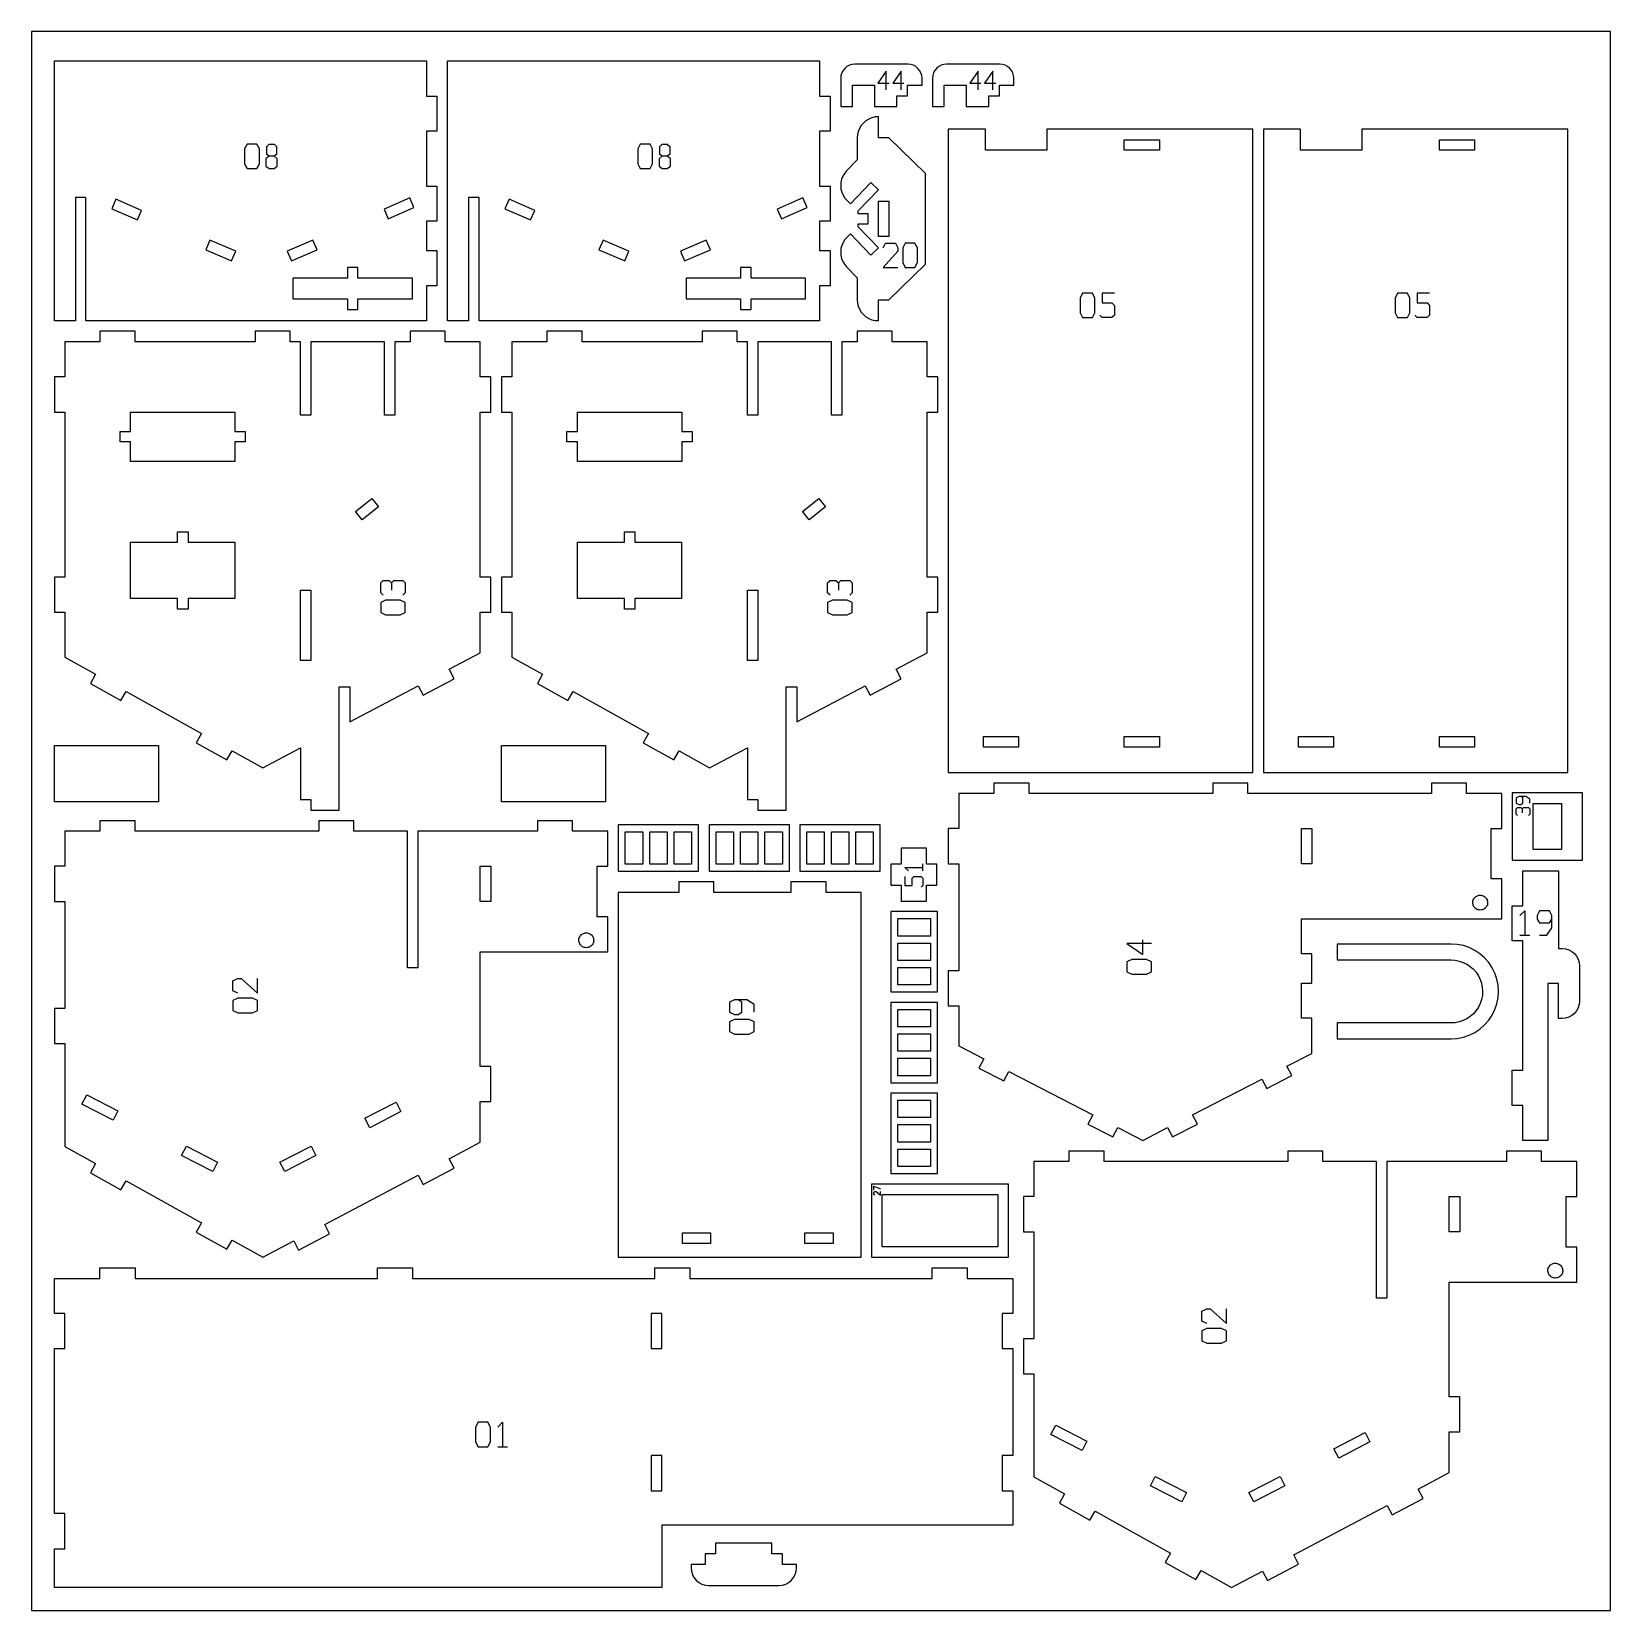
# Model space of a CAD drawing. Header units: millimetres. Extents: x 0 to 450, y 0 to 450.
import ezdxf

# ---------------------------------------------------------------- set-up
doc = ezdxf.new("R2010")
doc.units = ezdxf.units.MM
for name, color, linetype in [('CUT', 1, 'Continuous'), ('ENGRAVE', 5, 'Continuous'), ('SHEET', 8, 'Continuous')]:
    doc.layers.add(name, color=color, linetype=linetype)

msp = doc.modelspace()

# ---------------------------------------------------------------- linework, layer by layer
at = {"layer": 'CUT'}
for p, q in [((6.5, 367.57), (6.5, 441.62)), ((6.5, 441.62), (112.55, 441.62)), ((112.55, 441.62), (112.55, 431.62)), ((118.55, 367.57), (118.55, 441.62)), ((118.55, 441.62), (224.61, 441.62)), ((224.61, 441.62), (224.61, 431.62)), ((230.69, 437.47), (230.61, 436.69)), ((230.61, 436.69), (230.61, 428.69)), ((230.91, 438.23), (230.69, 437.47)), ((231.28, 438.92), (230.91, 438.23)), ((231.78, 439.52), (231.28, 438.92)), ((232.39, 440.02), (231.78, 439.52)), ((233.08, 440.39), (232.39, 440.02)), ((233.83, 440.62), (233.08, 440.39)), ((234.61, 440.7), (233.83, 440.62)), ((249.79, 440.7), (234.61, 440.7)), ((250.57, 440.62), (249.79, 440.7)), ((251.32, 440.39), (250.57, 440.62)), ((252.01, 440.02), (251.32, 440.39)), ((252.62, 439.52), (252.01, 440.02)), ((253.12, 438.92), (252.62, 439.52)), ((253.48, 438.23), (253.12, 438.92)), ((253.71, 437.47), (253.48, 438.23)), ((253.79, 436.69), (253.71, 437.47)), ((253.79, 434.69), (253.79, 436.69)), ((256.87, 437.47), (256.79, 436.69)), ((256.79, 436.69), (256.79, 428.69)), ((257.09, 438.23), (256.87, 437.47)), ((257.46, 438.92), (257.09, 438.23)), ((257.96, 439.52), (257.46, 438.92)), ((258.57, 440.02), (257.96, 439.52)), ((259.26, 440.39), (258.57, 440.02)), ((260.01, 440.62), (259.26, 440.39)), ((260.79, 440.7), (260.01, 440.62)), ((275.97, 440.7), (260.79, 440.7)), ((276.75, 440.62), (275.97, 440.7)), ((277.5, 440.39), (276.75, 440.62)), ((278.19, 440.02), (277.5, 440.39)), ((278.8, 439.52), (278.19, 440.02)), ((279.3, 438.92), (278.8, 439.52)), ((279.66, 438.23), (279.3, 438.92)), ((279.89, 437.47), (279.66, 438.23)), ((279.97, 436.69), (279.89, 437.47)), ((279.97, 434.69), (279.97, 436.69)), ((233.96, 428.69), (233.96, 434.69)), ((233.96, 434.69), (240.22, 434.69)), ((240.22, 434.69), (240.22, 428.69)), ((249.65, 431.69), (249.65, 434.69)), ((249.65, 434.69), (253.79, 434.69)), ((260.14, 428.69), (260.14, 434.69)), ((260.14, 434.69), (266.4, 434.69)), ((266.4, 434.69), (266.4, 428.69)), ((275.83, 431.69), (275.83, 434.69)), ((275.83, 434.69), (279.97, 434.69)), ((112.55, 431.62), (115.55, 431.62)), ((115.55, 431.62), (115.55, 421.62)), ((224.61, 431.62), (227.61, 431.62)), ((227.61, 431.62), (227.61, 421.62)), ((230.61, 428.69), (233.96, 428.69)), ((240.22, 428.69), (246.65, 428.69)), ((246.65, 428.69), (246.65, 431.69)), ((246.65, 431.69), (249.65, 431.69)), ((256.79, 428.69), (260.14, 428.69)), ((266.4, 428.69), (272.83, 428.69)), ((272.83, 428.69), (272.83, 431.69)), ((272.83, 431.69), (275.83, 431.69)), ((236.49, 423.22), (236, 422.42)), ((237.1, 423.93), (236.49, 423.22)), ((237.82, 424.55), (237.1, 423.93)), ((238.62, 425.04), (237.82, 424.55)), ((239.49, 425.4), (238.62, 425.04)), ((240.41, 425.69), (239.49, 425.4)), ((241.35, 425.69), (240.41, 425.69)), ((241.35, 419.69), (241.35, 425.69)), ((112.55, 421.62), (112.55, 405.96)), ((115.55, 421.62), (112.55, 421.62)), ((224.61, 421.62), (224.61, 405.96)), ((227.61, 421.62), (224.61, 421.62)), ((235.42, 420.63), (235.35, 419.69)), ((235.35, 419.69), (235.35, 413.48)), ((235.64, 421.55), (235.42, 420.63)), ((236, 422.42), (235.64, 421.55)), ((244.35, 419.69), (241.35, 419.69)), ((254.82, 409.57), (244.35, 419.69)), ((261.29, 422.19), (261.29, 238.83)), ((271.87, 422.19), (261.29, 422.19)), ((271.87, 416.18), (271.87, 422.19)), ((289.36, 422.19), (289.36, 416.18)), ((348.08, 422.19), (289.36, 422.19)), ((311.45, 416.18), (311.45, 419.19)), ((311.45, 419.19), (321.46, 419.19)), ((321.46, 419.19), (321.46, 416.18)), ((348.08, 238.83), (348.08, 422.19)), ((351.08, 422.19), (351.08, 238.83)), ((361.66, 422.19), (351.08, 422.19)), ((361.66, 416.18), (361.66, 422.19)), ((379.15, 422.19), (379.15, 416.18)), ((437.87, 422.19), (379.15, 422.19)), ((401.24, 416.18), (401.24, 419.19)), ((401.24, 419.19), (411.25, 419.19)), ((411.25, 419.19), (411.25, 416.18)), ((437.87, 238.83), (437.87, 422.19)), ((289.36, 416.18), (271.87, 416.18)), ((321.46, 416.18), (311.45, 416.18)), ((379.15, 416.18), (361.66, 416.18)), ((411.25, 416.18), (401.24, 416.18)), ((231.69, 409.59), (231.22, 408.78)), ((232.29, 410.32), (231.69, 409.59)), ((235.35, 413.48), (232.29, 410.32)), ((254.82, 383.69), (254.82, 409.57)), ((112.55, 405.96), (115.55, 405.96)), ((115.55, 405.96), (115.55, 395.95)), ((224.61, 405.96), (227.61, 405.96)), ((227.61, 405.96), (227.61, 395.95)), ((230.67, 406.99), (230.61, 406.05)), ((230.61, 406.05), (230.7, 405.11)), ((230.87, 407.91), (230.67, 406.99)), ((230.7, 405.11), (230.94, 404.2)), ((231.22, 408.78), (230.87, 407.91)), ((233.38, 400.93), (239.19, 406.95)), ((239.19, 406.95), (241.35, 404.86)), ((12.5, 402.68), (12.5, 367.57)), ((15.5, 402.68), (12.5, 402.68)), ((15.5, 367.57), (15.5, 402.68)), ((24.04, 402.24), (22.84, 399.49)), ((31.37, 399.05), (24.04, 402.24)), ((107.79, 402.58), (100.45, 399.39)), ((108.99, 399.83), (107.79, 402.58)), ((124.56, 402.68), (124.56, 367.57)), ((127.56, 402.68), (124.56, 402.68)), ((127.56, 367.57), (127.56, 402.68)), ((136.09, 402.24), (134.89, 399.49)), ((143.43, 399.05), (136.09, 402.24)), ((219.85, 402.58), (212.51, 399.39)), ((221.04, 399.83), (219.85, 402.58)), ((230.94, 404.2), (231.31, 403.33)), ((231.31, 403.33), (231.82, 402.54)), ((231.82, 402.54), (232.44, 401.83)), ((232.44, 401.83), (233.38, 400.93)), ((241.35, 404.86), (235.53, 398.85)), ((241.35, 391.63), (241.35, 401.63)), ((241.35, 401.63), (244.35, 401.63)), ((244.35, 401.63), (244.35, 391.63)), ((22.84, 399.49), (30.18, 396.3)), ((30.18, 396.3), (31.37, 399.05)), ((100.45, 399.39), (101.65, 396.64)), ((101.65, 396.64), (108.99, 399.83)), ((134.89, 399.49), (142.23, 396.3)), ((142.23, 396.3), (143.43, 399.05)), ((212.51, 399.39), (213.71, 396.64)), ((213.71, 396.64), (221.04, 399.83)), ((235.53, 398.85), (235.53, 398.13)), ((235.53, 398.13), (238.35, 398.13)), ((238.35, 398.13), (238.35, 395.13)), ((112.55, 395.95), (112.55, 387.57)), ((115.55, 395.95), (112.55, 395.95)), ((224.61, 395.95), (224.61, 387.57)), ((227.61, 395.95), (224.61, 395.95)), ((233.38, 392.33), (232.44, 391.43)), ((239.19, 386.32), (233.38, 392.33)), ((235.53, 395.13), (235.53, 394.42)), ((238.35, 395.13), (235.53, 395.13)), ((235.53, 394.42), (241.35, 388.4)), ((244.35, 391.63), (241.35, 391.63)), ((50.85, 390.59), (49.66, 387.83)), ((49.66, 387.83), (56.99, 384.64)), ((58.19, 387.39), (50.85, 390.59)), ((56.99, 384.64), (58.19, 387.39)), ((80.2, 390.59), (72.87, 387.39)), ((72.87, 387.39), (74.06, 384.64)), ((74.06, 384.64), (81.4, 387.83)), ((81.4, 387.83), (80.2, 390.59)), ((112.55, 387.57), (115.55, 387.57)), ((115.55, 387.57), (115.55, 377.57)), ((162.91, 390.59), (161.71, 387.83)), ((161.71, 387.83), (169.05, 384.64)), ((170.25, 387.39), (162.91, 390.59)), ((169.05, 384.64), (170.25, 387.39)), ((192.26, 390.59), (184.92, 387.39)), ((184.92, 387.39), (186.12, 384.64)), ((186.12, 384.64), (193.46, 387.83)), ((193.46, 387.83), (192.26, 390.59)), ((224.61, 387.57), (227.61, 387.57)), ((227.61, 387.57), (227.61, 377.57)), ((230.7, 388.15), (230.61, 387.22)), ((230.61, 387.22), (230.67, 386.28)), ((230.94, 389.07), (230.7, 388.15)), ((231.31, 389.93), (230.94, 389.07)), ((231.82, 390.72), (231.31, 389.93)), ((232.44, 391.43), (231.82, 390.72)), ((241.35, 388.4), (239.19, 386.32)), ((90.03, 382.75), (90.03, 379.75)), ((93.03, 382.75), (90.03, 382.75)), ((93.03, 379.75), (93.03, 382.75)), ((202.09, 382.75), (202.09, 379.75)), ((205.09, 382.75), (202.09, 382.75)), ((205.09, 379.75), (205.09, 382.75)), ((230.67, 386.28), (230.87, 385.36)), ((230.87, 385.36), (231.22, 384.48)), ((231.22, 384.48), (231.69, 383.67)), ((231.69, 383.67), (232.29, 382.94)), ((232.29, 382.94), (235.35, 379.78)), ((244.35, 373.57), (254.82, 383.69)), ((74.51, 379.75), (74.51, 373.78)), ((90.03, 379.75), (74.51, 379.75)), ((108.55, 379.75), (93.03, 379.75)), ((108.55, 373.78), (108.55, 379.75)), ((186.57, 379.75), (186.57, 373.78)), ((202.09, 379.75), (186.57, 379.75)), ((220.61, 379.75), (205.09, 379.75)), ((220.61, 373.78), (220.61, 379.75)), ((235.35, 379.78), (235.35, 373.57)), ((74.51, 373.78), (90.03, 373.78)), ((90.03, 373.78), (90.03, 370.78)), ((93.03, 370.78), (93.03, 373.78)), ((93.03, 373.78), (108.55, 373.78)), ((112.55, 377.57), (112.55, 367.57)), ((115.55, 377.57), (112.55, 377.57)), ((186.57, 373.78), (202.09, 373.78)), ((202.09, 373.78), (202.09, 370.78)), ((205.09, 370.78), (205.09, 373.78)), ((205.09, 373.78), (220.61, 373.78)), ((224.61, 377.57), (224.61, 367.57)), ((227.61, 377.57), (224.61, 377.57)), ((235.35, 373.57), (235.42, 372.63)), ((241.35, 367.57), (241.35, 373.57)), ((241.35, 373.57), (244.35, 373.57)), ((90.03, 370.78), (93.03, 370.78)), ((202.09, 370.78), (205.09, 370.78)), ((235.42, 372.63), (235.64, 371.72)), ((235.64, 371.72), (236, 370.85)), ((236, 370.85), (236.49, 370.04)), ((236.49, 370.04), (237.1, 369.33)), ((237.1, 369.33), (237.82, 368.72)), ((12.5, 367.57), (6.5, 367.57)), ((112.55, 367.57), (15.5, 367.57)), ((29.5, 364.57), (19.5, 364.57)), ((19.5, 364.57), (19.5, 361.57)), ((29.5, 361.57), (29.5, 364.57)), ((73.7, 364.57), (63.7, 364.57)), ((63.7, 364.57), (63.7, 361.57)), ((73.7, 361.57), (73.7, 364.57)), ((117.89, 364.57), (107.89, 364.57)), ((107.89, 364.57), (107.89, 361.57)), ((117.89, 361.57), (117.89, 364.57)), ((124.56, 367.57), (118.55, 367.57)), ((224.61, 367.57), (127.56, 367.57)), ((156.9, 364.57), (146.9, 364.57)), ((146.9, 364.57), (146.9, 361.57)), ((156.9, 361.57), (156.9, 364.57)), ((201.09, 364.57), (191.09, 364.57)), ((191.09, 364.57), (191.09, 361.57)), ((201.09, 361.57), (201.09, 364.57)), ((245.28, 364.57), (235.28, 364.57)), ((235.28, 364.57), (235.28, 361.57)), ((237.82, 368.72), (238.62, 368.22)), ((238.62, 368.22), (239.49, 367.86)), ((239.49, 367.86), (240.41, 367.64)), ((240.41, 367.64), (241.35, 367.64)), ((245.28, 361.57), (245.28, 364.57)), ((19.5, 361.57), (9.5, 361.57)), ((9.5, 361.57), (9.5, 351.57)), ((63.7, 361.57), (29.5, 361.57)), ((76.62, 361.57), (73.7, 361.57)), ((76.62, 340.68), (76.62, 361.57)), ((100.57, 361.57), (79.62, 361.57)), ((79.62, 361.57), (79.62, 340.68)), ((100.57, 340.68), (100.57, 361.57)), ((107.89, 361.57), (103.57, 361.57)), ((103.57, 361.57), (103.57, 340.68)), ((127.89, 361.57), (117.89, 361.57)), ((127.89, 351.57), (127.89, 361.57)), ((146.9, 361.57), (136.89, 361.57)), ((136.89, 361.57), (136.89, 351.57)), ((191.09, 361.57), (156.9, 361.57)), ((204.01, 361.57), (201.09, 361.57)), ((204.01, 340.68), (204.01, 361.57)), ((227.96, 361.57), (207.02, 361.57)), ((207.02, 361.57), (207.02, 340.68)), ((227.96, 340.68), (227.96, 361.57)), ((235.28, 361.57), (230.97, 361.57)), ((230.97, 361.57), (230.97, 340.68)), ((255.29, 361.57), (245.28, 361.57)), ((255.29, 351.57), (255.29, 361.57)), ((9.5, 351.57), (6.5, 351.57)), ((6.5, 351.57), (6.5, 341.57)), ((130.89, 351.57), (127.89, 351.57)), ((130.89, 341.57), (130.89, 351.57)), ((136.89, 351.57), (133.89, 351.57)), ((133.89, 351.57), (133.89, 341.57)), ((258.29, 351.57), (255.29, 351.57)), ((258.29, 341.57), (258.29, 351.57)), ((6.5, 341.57), (9.5, 341.57)), ((9.5, 341.57), (9.5, 294.5)), ((28.21, 341.57), (57.91, 341.57)), ((28.21, 336.04), (28.21, 341.57)), ((57.91, 341.57), (57.91, 336.04)), ((79.62, 340.68), (76.62, 340.68)), ((103.57, 340.68), (100.57, 340.68)), ((127.89, 341.57), (130.89, 341.57)), ((127.89, 294.5), (127.89, 341.57)), ((133.89, 341.57), (136.89, 341.57)), ((136.89, 341.57), (136.89, 294.5)), ((155.6, 341.57), (185.3, 341.57)), ((155.6, 336.04), (155.6, 341.57)), ((185.3, 341.57), (185.3, 336.04)), ((207.02, 340.68), (204.01, 340.68)), ((230.97, 340.68), (227.96, 340.68)), ((255.29, 341.57), (258.29, 341.57)), ((255.29, 294.5), (255.29, 341.57)), ((25.21, 336.04), (28.21, 336.04)), ((25.21, 333.03), (25.21, 336.04)), ((28.21, 333.03), (25.21, 333.03)), ((28.21, 327.5), (28.21, 333.03)), ((57.91, 336.04), (60.91, 336.04)), ((60.91, 333.03), (57.91, 333.03)), ((57.91, 333.03), (57.91, 327.5)), ((60.91, 336.04), (60.91, 333.03)), ((152.6, 336.04), (155.6, 336.04)), ((152.6, 333.03), (152.6, 336.04)), ((155.6, 333.03), (152.6, 333.03)), ((155.6, 327.5), (155.6, 333.03)), ((185.3, 336.04), (188.31, 336.04)), ((188.31, 333.03), (185.3, 333.03)), ((185.3, 333.03), (185.3, 327.5)), ((188.31, 336.04), (188.31, 333.03)), ((57.91, 327.5), (28.21, 327.5)), ((185.3, 327.5), (155.6, 327.5)), ((92.34, 313.18), (97.02, 316.93)), ((97.02, 316.93), (98.9, 314.59)), ((219.74, 313.18), (224.42, 316.93)), ((224.42, 316.93), (226.29, 314.59)), ((94.22, 310.84), (92.34, 313.18)), ((98.9, 314.59), (94.22, 310.84)), ((221.61, 310.84), (219.74, 313.18)), ((226.29, 314.59), (221.61, 310.84)), ((41.58, 307.44), (44.59, 307.44)), ((41.58, 304.44), (41.58, 307.44)), ((44.59, 307.44), (44.59, 304.44)), ((168.98, 307.44), (171.98, 307.44)), ((168.98, 304.44), (168.98, 307.44)), ((171.98, 307.44), (171.98, 304.44)), ((28.23, 304.44), (41.58, 304.44)), ((28.23, 288.37), (28.23, 304.44)), ((44.59, 304.44), (57.89, 304.44)), ((57.89, 304.44), (57.89, 288.37)), ((155.63, 304.44), (168.98, 304.44)), ((155.63, 288.37), (155.63, 304.44)), ((171.98, 304.44), (185.28, 304.44)), ((185.28, 304.44), (185.28, 288.37)), ((9.5, 294.5), (6.5, 294.5)), ((6.5, 294.5), (6.5, 284.49)), ((130.89, 294.5), (127.89, 294.5)), ((130.89, 284.49), (130.89, 294.5)), ((136.89, 294.5), (133.89, 294.5)), ((133.89, 294.5), (133.89, 284.49)), ((258.29, 294.5), (255.29, 294.5)), ((258.29, 284.49), (258.29, 294.5)), ((41.58, 288.37), (28.23, 288.37)), ((41.58, 285.37), (41.58, 288.37)), ((57.89, 288.37), (44.59, 288.37)), ((44.59, 288.37), (44.59, 285.37)), ((76.62, 290.8), (79.62, 290.8)), ((76.62, 270.79), (76.62, 290.8)), ((79.62, 290.8), (79.62, 270.79)), ((168.98, 288.37), (155.63, 288.37)), ((168.98, 285.37), (168.98, 288.37)), ((185.28, 288.37), (171.98, 288.37)), ((171.98, 288.37), (171.98, 285.37)), ((204.01, 290.8), (207.02, 290.8)), ((204.01, 270.79), (204.01, 290.8)), ((207.02, 290.8), (207.02, 270.79)), ((6.5, 284.49), (9.5, 284.49)), ((9.5, 284.49), (9.5, 271.74)), ((44.59, 285.37), (41.58, 285.37)), ((127.89, 284.49), (130.89, 284.49)), ((127.89, 272.91), (127.89, 284.49)), ((133.89, 284.49), (136.89, 284.49)), ((136.89, 284.49), (136.89, 271.74)), ((171.98, 285.37), (168.98, 285.37)), ((255.29, 284.49), (258.29, 284.49)), ((255.29, 272.91), (255.29, 284.49)), ((9.5, 271.74), (18.22, 266.84)), ((79.62, 270.79), (76.62, 270.79)), ((119.05, 268.23), (127.89, 272.91)), ((136.89, 271.74), (145.62, 266.84)), ((207.02, 270.79), (204.01, 270.79)), ((246.44, 268.23), (255.29, 272.91)), ((18.22, 266.84), (16.76, 264.23)), ((111.63, 260.87), (120.47, 265.54)), ((120.47, 265.54), (119.05, 268.23)), ((145.62, 266.84), (144.15, 264.23)), ((239.02, 260.87), (247.86, 265.54)), ((247.86, 265.54), (246.44, 268.23)), ((16.76, 264.23), (25.48, 259.34)), ((25.48, 259.34), (26.95, 261.95)), ((26.95, 261.95), (48.42, 249.91)), ((87.67, 263.24), (90.67, 263.24)), ((87.67, 228.09), (87.67, 263.24)), ((90.67, 253.24), (110.21, 263.56)), ((90.67, 263.24), (90.67, 253.24)), ((110.21, 263.56), (111.63, 260.87)), ((144.15, 264.23), (152.87, 259.34)), ((152.87, 259.34), (154.34, 261.95)), ((154.34, 261.95), (175.81, 249.91)), ((215.07, 263.24), (218.07, 263.24)), ((215.07, 228.09), (215.07, 263.24)), ((218.07, 253.24), (237.6, 263.56)), ((218.07, 263.24), (218.07, 253.24)), ((237.6, 263.56), (239.02, 260.87)), ((48.42, 249.91), (46.95, 247.3)), ((175.81, 249.91), (174.34, 247.3)), ((271.31, 246.07), (271.31, 249.07)), ((271.31, 249.07), (281.31, 249.07)), ((281.31, 249.07), (281.31, 246.07)), ((311.45, 246.07), (311.45, 249.07)), ((311.45, 249.07), (321.46, 249.07)), ((321.46, 249.07), (321.46, 246.07)), ((361.1, 246.07), (361.1, 249.07)), ((361.1, 249.07), (371.1, 249.07)), ((371.1, 249.07), (371.1, 246.07)), ((401.24, 246.07), (401.24, 249.07)), ((401.24, 249.07), (411.25, 249.07)), ((411.25, 249.07), (411.25, 246.07)), ((6.57, 246.52), (36.22, 246.52)), ((6.57, 230.46), (6.57, 246.52)), ((36.22, 246.52), (36.22, 230.46)), ((46.95, 247.3), (55.67, 242.41)), ((55.67, 242.41), (57.14, 245.02)), ((57.14, 245.02), (65.87, 240.13)), ((65.87, 240.13), (76.62, 245.81)), ((76.62, 245.81), (76.62, 231.09)), ((133.96, 246.52), (163.61, 246.52)), ((133.96, 230.46), (133.96, 246.52)), ((163.61, 246.52), (163.61, 230.46)), ((174.34, 247.3), (183.07, 242.41)), ((183.07, 242.41), (184.54, 245.02)), ((184.54, 245.02), (193.26, 240.13)), ((193.26, 240.13), (204.01, 245.81)), ((204.01, 245.81), (204.01, 231.09)), ((281.31, 246.07), (271.31, 246.07)), ((321.46, 246.07), (311.45, 246.07)), ((371.1, 246.07), (361.1, 246.07)), ((411.25, 246.07), (401.24, 246.07)), ((261.29, 238.83), (348.08, 238.83)), ((351.08, 238.83), (437.87, 238.83)), ((284.29, 235.83), (274.29, 235.83)), ((274.29, 235.83), (274.29, 232.83)), ((284.29, 232.83), (284.29, 235.83)), ((346.65, 235.83), (336.65, 235.83)), ((336.65, 235.83), (336.65, 232.83)), ((346.65, 232.83), (346.65, 235.83)), ((409.01, 235.83), (399, 235.83)), ((399, 235.83), (399, 232.83)), ((409.01, 232.83), (409.01, 235.83)), ((36.22, 230.46), (6.57, 230.46)), ((76.62, 231.09), (79.62, 231.09)), ((79.62, 231.09), (79.62, 228.09)), ((163.61, 230.46), (133.96, 230.46)), ((204.01, 231.09), (207.02, 231.09)), ((207.02, 231.09), (207.02, 228.09)), ((274.29, 232.83), (264.29, 232.83)), ((264.29, 232.83), (264.29, 222.82)), ((336.65, 232.83), (284.29, 232.83)), ((399, 232.83), (346.65, 232.83)), ((419.01, 232.83), (409.01, 232.83)), ((419.01, 222.82), (419.01, 232.83)), ((442.06, 233.02), (422.01, 233.02)), ((422.01, 233.02), (422.01, 213.84)), ((428.01, 230.01), (436.06, 230.01)), ((428.01, 216.84), (428.01, 230.01)), ((436.06, 230.01), (436.06, 216.84)), ((442.06, 213.84), (442.06, 233.02)), ((29.5, 225.09), (19.5, 225.09)), ((19.5, 225.09), (19.5, 222.09)), ((29.5, 222.09), (29.5, 225.09)), ((79.62, 228.09), (87.67, 228.09)), ((91.86, 225.09), (81.86, 225.09)), ((81.86, 225.09), (81.86, 222.09)), ((91.86, 222.09), (91.86, 225.09)), ((154.22, 225.09), (144.22, 225.09)), ((144.22, 225.09), (144.22, 222.09)), ((154.22, 222.09), (154.22, 225.09)), ((207.02, 228.09), (215.07, 228.09)), ((19.5, 222.09), (9.5, 222.09)), ((9.5, 222.09), (9.5, 212.09)), ((81.86, 222.09), (29.5, 222.09)), ((107.13, 222.09), (91.86, 222.09)), ((107.13, 183.15), (107.13, 222.09)), ((144.22, 222.09), (110.13, 222.09)), ((110.13, 222.09), (110.13, 183.15)), ((164.22, 222.09), (154.22, 222.09)), ((164.22, 212.09), (164.22, 222.09)), ((167.22, 223.95), (167.22, 210.66)), ((190.11, 223.95), (167.22, 223.95)), ((169.22, 212.66), (169.22, 221.95)), ((169.22, 221.95), (174.18, 221.95)), ((174.18, 221.95), (174.18, 212.66)), ((176.18, 212.66), (176.18, 221.95)), ((176.18, 221.95), (181.14, 221.95)), ((181.14, 221.95), (181.14, 212.66)), ((183.14, 212.66), (183.14, 221.95)), ((183.14, 221.95), (188.11, 221.95)), ((188.11, 221.95), (188.11, 212.66)), ((190.11, 210.66), (190.11, 223.95)), ((193.11, 223.95), (193.11, 210.66)), ((215.99, 223.95), (193.11, 223.95)), ((195.11, 212.66), (195.11, 221.95)), ((195.11, 221.95), (200.07, 221.95)), ((200.07, 221.95), (200.07, 212.66)), ((202.07, 212.66), (202.07, 221.95)), ((202.07, 221.95), (207.03, 221.95)), ((207.03, 221.95), (207.03, 212.66)), ((209.03, 212.66), (209.03, 221.95)), ((209.03, 221.95), (213.99, 221.95)), ((213.99, 221.95), (213.99, 212.66)), ((215.99, 210.66), (215.99, 223.95)), ((218.99, 223.95), (218.99, 210.66)), ((241.88, 223.95), (218.99, 223.95)), ((220.99, 212.66), (220.99, 221.95)), ((220.99, 221.95), (225.95, 221.95)), ((225.95, 221.95), (225.95, 212.66)), ((227.95, 212.66), (227.95, 221.95)), ((227.95, 221.95), (232.92, 221.95)), ((232.92, 221.95), (232.92, 212.66)), ((234.92, 212.66), (234.92, 221.95)), ((234.92, 221.95), (239.88, 221.95)), ((239.88, 221.95), (239.88, 212.66)), ((241.88, 210.66), (241.88, 223.95)), ((264.29, 222.82), (261.29, 222.82)), ((261.29, 222.82), (261.29, 212.82)), ((361.92, 222.82), (364.92, 222.82)), ((361.92, 212.82), (361.92, 222.82)), ((364.92, 222.82), (364.92, 212.82)), ((416.01, 222.82), (419.01, 222.82)), ((416.01, 208.47), (416.01, 222.82)), ((247.88, 217.28), (247.88, 212.73)), ((255.05, 217.28), (247.88, 217.28)), ((255.05, 212.73), (255.05, 217.28)), ((436.06, 216.84), (428.01, 216.84)), ((9.5, 212.09), (6.5, 212.09)), ((6.5, 212.09), (6.5, 202.09)), ((127.89, 212.09), (130.89, 212.09)), ((127.89, 202.09), (127.89, 212.09)), ((130.89, 212.09), (130.89, 202.09)), ((161.22, 212.09), (164.22, 212.09)), ((161.22, 197.73), (161.22, 212.09)), ((174.18, 212.66), (169.22, 212.66)), ((181.14, 212.66), (176.18, 212.66)), ((188.11, 212.66), (183.14, 212.66)), ((200.07, 212.66), (195.11, 212.66)), ((207.03, 212.66), (202.07, 212.66)), ((213.99, 212.66), (209.03, 212.66)), ((225.95, 212.66), (220.99, 212.66)), ((232.92, 212.66), (227.95, 212.66)), ((239.88, 212.66), (234.92, 212.66)), ((244.88, 212.73), (244.88, 206.73)), ((247.88, 212.73), (244.88, 212.73)), ((258.05, 212.73), (255.05, 212.73)), ((258.05, 206.73), (258.05, 212.73)), ((261.29, 212.82), (264.29, 212.82)), ((264.29, 212.82), (264.29, 182.3)), ((364.92, 212.82), (361.92, 212.82)), ((422.01, 213.84), (442.06, 213.84)), ((167.22, 210.66), (190.11, 210.66)), ((194.49, 207.66), (184.49, 207.66)), ((184.49, 207.66), (184.49, 204.66)), ((193.11, 210.66), (215.99, 210.66)), ((194.49, 204.66), (194.49, 207.66)), ((226.43, 207.66), (216.43, 207.66)), ((216.43, 207.66), (216.43, 204.66)), ((218.99, 210.66), (241.88, 210.66)), ((226.43, 204.66), (226.43, 207.66)), ((419.01, 208.47), (416.01, 208.47)), ((419.01, 197.16), (419.01, 208.47)), ((425.01, 210.84), (435.18, 210.84)), ((425.01, 200.84), (425.01, 210.84)), ((435.18, 210.84), (435.18, 188.69)), ((184.49, 204.66), (167.22, 204.66)), ((167.22, 204.66), (167.22, 100.65)), ((216.43, 204.66), (194.49, 204.66)), ((236.43, 204.66), (226.43, 204.66)), ((236.43, 100.65), (236.43, 204.66)), ((244.88, 206.73), (247.88, 206.73)), ((247.88, 206.73), (247.88, 202.18)), ((255.05, 202.18), (255.05, 206.73)), ((255.05, 206.73), (258.05, 206.73)), ((410.84, 202.29), (410.84, 202.56)), ((410.92, 202.56), (411.05, 202.8)), ((411.05, 202.8), (411.2, 203.03)), ((411.2, 203.03), (411.38, 203.24)), ((411.38, 203.24), (411.59, 203.43)), ((411.59, 203.43), (411.82, 203.58)), ((411.82, 203.58), (412.07, 203.7)), ((412.07, 203.7), (412.34, 203.79)), ((412.34, 203.79), (412.61, 203.85)), ((412.61, 203.85), (412.89, 203.87)), ((412.89, 203.87), (413.16, 203.85)), ((413.16, 203.85), (413.43, 203.79)), ((413.43, 203.79), (413.7, 203.7)), ((413.7, 203.7), (413.95, 203.58)), ((413.95, 203.58), (414.18, 203.43)), ((414.18, 203.43), (414.39, 203.24)), ((414.39, 203.24), (414.57, 203.03)), ((414.57, 203.03), (414.72, 202.8)), ((414.72, 202.8), (414.85, 202.56)), ((414.85, 202.56), (414.85, 202.29)), ((6.5, 202.09), (9.5, 202.09)), ((9.5, 202.09), (9.5, 171.57)), ((130.89, 202.09), (127.89, 202.09)), ((244.88, 199.18), (244.88, 176.3)), ((258.17, 199.18), (244.88, 199.18)), ((247.88, 202.18), (255.05, 202.18)), ((258.17, 176.3), (258.17, 199.18)), ((410.76, 201.74), (410.76, 202.02)), ((410.78, 202.02), (410.78, 202.29)), ((410.78, 201.47), (410.78, 201.74)), ((410.84, 201.19), (410.84, 201.47)), ((410.92, 200.93), (410.92, 201.19)), ((411.05, 200.68), (410.92, 200.93)), ((411.2, 200.45), (411.05, 200.68)), ((411.38, 200.24), (411.2, 200.45)), ((411.59, 200.06), (411.38, 200.24)), ((411.82, 199.91), (411.59, 200.06)), ((412.07, 199.78), (411.82, 199.91)), ((412.34, 199.69), (412.07, 199.78)), ((412.61, 199.64), (412.34, 199.69)), ((412.89, 199.62), (412.61, 199.64)), ((413.16, 199.64), (412.89, 199.62)), ((413.43, 199.69), (413.16, 199.64)), ((413.7, 199.78), (413.43, 199.69)), ((413.95, 199.91), (413.7, 199.78)), ((414.18, 200.06), (413.95, 199.91)), ((414.39, 200.24), (414.18, 200.06)), ((414.57, 200.45), (414.39, 200.24)), ((414.72, 200.68), (414.57, 200.45)), ((414.85, 200.93), (414.72, 200.68)), ((414.93, 202.29), (414.93, 202.02)), ((414.93, 201.19), (414.93, 200.93)), ((414.99, 202.02), (414.99, 201.74)), ((414.99, 201.47), (414.99, 201.19)), ((415.01, 201.74), (415.01, 201.47)), ((422.01, 200.84), (425.01, 200.84)), ((422.01, 190.84), (422.01, 200.84)), ((164.22, 197.73), (161.22, 197.73)), ((164.22, 187.73), (164.22, 197.73)), ((246.88, 192.22), (246.88, 197.18)), ((246.88, 197.18), (256.17, 197.18)), ((256.17, 197.18), (256.17, 192.22)), ((361.92, 197.16), (419.01, 197.16)), ((361.92, 187.16), (361.92, 197.16)), ((155.98, 191.01), (155.98, 191.28)), ((155.99, 191.28), (155.99, 191.56)), ((155.99, 190.73), (155.99, 191.01)), ((156.05, 191.56), (156.05, 191.82)), ((156.05, 190.46), (156.05, 190.73)), ((156.14, 191.82), (156.26, 192.07)), ((156.14, 190.2), (156.14, 190.46)), ((156.26, 189.95), (156.14, 190.2)), ((156.26, 192.07), (156.42, 192.3)), ((156.42, 189.72), (156.26, 189.95)), ((156.42, 192.3), (156.6, 192.51)), ((156.6, 189.51), (156.42, 189.72)), ((156.6, 192.51), (156.81, 192.69)), ((156.81, 189.32), (156.6, 189.51)), ((156.81, 192.69), (157.04, 192.84)), ((157.04, 189.17), (156.81, 189.32)), ((157.04, 192.84), (157.29, 192.97)), ((157.29, 189.05), (157.04, 189.17)), ((157.29, 192.97), (157.55, 193.06)), ((157.55, 188.96), (157.29, 189.05)), ((157.55, 193.06), (157.82, 193.11)), ((157.82, 193.11), (158.1, 193.13)), ((158.1, 193.13), (158.38, 193.11)), ((158.38, 193.11), (158.65, 193.06)), ((158.65, 193.06), (158.91, 192.97)), ((158.91, 189.05), (158.65, 188.96)), ((158.91, 192.97), (159.16, 192.84)), ((159.16, 189.17), (158.91, 189.05)), ((159.16, 192.84), (159.39, 192.69)), ((159.39, 189.32), (159.16, 189.17)), ((159.39, 192.69), (159.6, 192.51)), ((159.6, 189.51), (159.39, 189.32)), ((159.6, 192.51), (159.78, 192.3)), ((159.78, 189.72), (159.6, 189.51)), ((159.78, 192.3), (159.94, 192.07)), ((159.94, 189.95), (159.78, 189.72)), ((159.94, 192.07), (160.06, 191.82)), ((160.06, 190.2), (159.94, 189.95)), ((160.06, 191.82), (160.06, 191.56)), ((160.15, 191.56), (160.15, 191.28)), ((160.15, 190.46), (160.15, 190.2)), ((160.2, 191.28), (160.2, 191.01)), ((160.2, 190.73), (160.2, 190.46)), ((160.22, 191.01), (160.22, 190.73)), ((256.17, 192.22), (246.88, 192.22)), ((246.88, 185.26), (246.88, 190.22)), ((246.88, 190.22), (256.17, 190.22)), ((256.17, 190.22), (256.17, 185.26)), ((404.65, 189.92), (372.1, 189.92)), ((372.1, 189.92), (372.1, 185.39)), ((406.36, 189.81), (404.65, 189.92)), ((408.1, 189.47), (406.36, 189.81)), ((409.77, 188.9), (408.1, 189.47)), ((425.01, 190.84), (422.01, 190.84)), ((425.01, 153.94), (425.01, 190.84)), ((127.89, 187.73), (164.22, 187.73)), ((127.89, 155.02), (127.89, 187.73)), ((157.82, 188.9), (157.55, 188.96)), ((158.1, 188.89), (157.82, 188.9)), ((158.38, 188.9), (158.1, 188.89)), ((158.65, 188.96), (158.38, 188.9)), ((256.17, 185.26), (246.88, 185.26)), ((364.92, 187.16), (361.92, 187.16)), ((364.92, 178.78), (364.92, 187.16)), ((372.1, 185.39), (404.5, 185.39)), ((404.5, 185.39), (405.77, 185.31)), ((405.77, 185.31), (406.92, 185.08)), ((406.92, 185.08), (408.03, 184.7)), ((408.03, 184.7), (409.08, 184.18)), ((411.35, 188.12), (409.77, 188.9)), ((412.82, 187.13), (411.35, 188.12)), ((414.15, 185.97), (412.82, 187.13)), ((415.32, 184.64), (414.15, 185.97)), ((416.3, 183.17), (415.32, 184.64)), ((435.18, 188.69), (436.18, 188.69)), ((436.18, 188.69), (437.16, 188.59)), ((437.16, 188.59), (438.1, 188.31)), ((438.1, 188.31), (438.96, 187.85)), ((438.96, 187.85), (439.72, 187.23)), ((439.72, 187.23), (440.34, 186.47)), ((440.34, 186.47), (440.8, 185.6)), ((440.8, 185.6), (441.09, 184.67)), ((441.09, 184.67), (441.18, 183.69)), ((110.13, 183.15), (107.13, 183.15)), ((246.88, 178.3), (246.88, 183.26)), ((246.88, 183.26), (256.17, 183.26)), ((256.17, 183.26), (256.17, 178.3)), ((264.29, 182.3), (261.29, 182.3)), ((261.29, 182.3), (261.29, 172.3)), ((409.08, 184.18), (410.06, 183.53)), ((410.06, 183.53), (410.94, 182.76)), ((410.94, 182.76), (411.71, 181.88)), ((411.71, 181.88), (412.37, 180.9)), ((412.37, 180.9), (412.88, 179.85)), ((417.08, 181.59), (416.3, 183.17)), ((417.65, 179.91), (417.08, 181.59)), ((441.18, 183.69), (441.18, 173.69)), ((244.88, 176.3), (258.17, 176.3)), ((256.17, 178.3), (246.88, 178.3)), ((361.92, 178.78), (364.92, 178.78)), ((361.92, 168.78), (361.92, 178.78)), ((412.88, 179.85), (413.26, 178.74)), ((413.26, 178.74), (413.49, 177.59)), ((413.49, 177.59), (413.57, 176.42)), ((413.57, 176.42), (413.57, 175.25)), ((417.99, 178.18), (417.65, 179.91)), ((418.11, 176.42), (417.99, 178.18)), ((417.99, 174.65), (418.11, 176.42)), ((435.18, 178.69), (432.18, 178.69)), ((432.18, 178.69), (432.18, 133.94)), ((435.18, 168.69), (435.18, 178.69)), ((9.5, 171.57), (6.5, 171.57)), ((6.5, 171.57), (6.5, 161.57)), ((244.88, 173.3), (244.88, 150.41)), ((258.17, 173.3), (244.88, 173.3)), ((246.88, 166.33), (246.88, 171.3)), ((246.88, 171.3), (256.17, 171.3)), ((256.17, 171.3), (256.17, 166.33)), ((258.17, 150.41), (258.17, 173.3)), ((261.29, 172.3), (264.29, 172.3)), ((264.29, 172.3), (264.29, 160.93)), ((412.37, 171.93), (411.71, 170.96)), ((412.88, 172.98), (412.37, 171.93)), ((413.26, 174.09), (412.88, 172.98)), ((413.57, 175.25), (413.26, 174.09)), ((416.3, 169.66), (417.08, 171.25)), ((417.08, 171.25), (417.65, 172.92)), ((417.65, 172.92), (417.99, 174.65)), ((440.8, 171.77), (440.34, 170.91)), ((441.09, 172.71), (440.8, 171.77)), ((441.18, 173.69), (441.09, 172.71)), ((364.92, 168.78), (361.92, 168.78)), ((364.92, 158.78), (364.92, 168.78)), ((404.5, 167.44), (372.1, 167.44)), ((372.1, 167.44), (372.1, 162.91)), ((405.77, 167.52), (404.5, 167.44)), ((406.92, 167.75), (405.77, 167.52)), ((408.03, 168.13), (406.92, 167.75)), ((409.08, 168.65), (408.03, 168.13)), ((410.06, 169.3), (409.08, 168.65)), ((410.94, 170.07), (410.06, 169.3)), ((411.71, 170.96), (410.94, 170.07)), ((412.82, 165.7), (414.15, 166.86)), ((414.15, 166.86), (415.32, 168.19)), ((415.32, 168.19), (416.3, 169.66)), ((436.18, 168.69), (435.18, 168.69)), ((437.16, 168.78), (436.18, 168.69)), ((438.1, 169.07), (437.16, 168.78)), ((438.96, 169.53), (438.1, 169.07)), ((439.72, 170.15), (438.96, 169.53)), ((440.34, 170.91), (439.72, 170.15)), ((256.17, 166.33), (246.88, 166.33)), ((246.88, 159.37), (246.88, 164.33)), ((246.88, 164.33), (256.17, 164.33)), ((256.17, 164.33), (256.17, 159.37)), ((372.1, 162.91), (404.65, 162.91)), ((404.65, 162.91), (406.36, 163.02)), ((406.36, 163.02), (408.1, 163.37)), ((408.1, 163.37), (409.77, 163.93)), ((409.77, 163.93), (411.35, 164.71)), ((411.35, 164.71), (412.82, 165.7)), ((6.5, 161.57), (9.5, 161.57)), ((9.5, 161.57), (9.5, 132.26)), ((256.17, 159.37), (246.88, 159.37)), ((264.29, 160.93), (271.4, 157.26)), ((357.8, 155.11), (364.92, 158.78)), ((130.89, 155.02), (127.89, 155.02)), ((130.89, 145.01), (130.89, 155.02)), ((246.88, 152.41), (246.88, 157.37)), ((246.88, 157.37), (256.17, 157.37)), ((256.17, 157.37), (256.17, 152.41)), ((271.4, 157.26), (270.03, 154.59)), ((270.03, 154.59), (277.14, 150.93)), ((277.14, 150.93), (278.51, 153.6)), ((278.51, 153.6), (302.46, 141.27)), ((359.18, 152.45), (357.8, 155.11)), ((422.01, 153.94), (425.01, 153.94)), ((422.01, 143.94), (422.01, 153.94)), ((244.88, 150.41), (258.17, 150.41)), ((256.17, 152.41), (246.88, 152.41)), ((330.92, 141.27), (350.69, 151.45)), ((350.69, 151.45), (352.06, 148.78)), ((352.06, 148.78), (359.18, 152.45)), ((14.35, 144.32), (15.73, 146.98)), ((23.24, 139.74), (14.35, 144.32)), ((15.73, 146.98), (24.62, 142.41)), ((95.01, 140.26), (103.91, 144.84)), ((103.91, 144.84), (105.28, 142.17)), ((127.89, 145.01), (130.89, 145.01)), ((127.89, 133.43), (127.89, 145.01)), ((258.17, 147.41), (244.88, 147.41)), ((244.88, 147.41), (244.88, 124.52)), ((246.88, 145.41), (256.17, 145.41)), ((246.88, 140.45), (246.88, 145.41)), ((256.17, 145.41), (256.17, 140.45)), ((258.17, 124.52), (258.17, 147.41)), ((24.62, 142.41), (23.24, 139.74)), ((96.39, 137.59), (95.01, 140.26)), ((105.28, 142.17), (96.39, 137.59)), ((256.17, 140.45), (246.88, 140.45)), ((302.46, 141.27), (301.09, 138.6)), ((332.29, 138.6), (330.92, 141.27)), ((425.01, 143.94), (422.01, 143.94)), ((425.01, 133.94), (425.01, 143.94)), ((246.88, 138.45), (256.17, 138.45)), ((246.88, 133.49), (246.88, 138.45)), ((256.17, 138.45), (256.17, 133.49)), ((301.09, 138.6), (308.2, 134.94)), ((308.2, 134.94), (309.58, 137.6)), ((309.58, 137.6), (316.69, 133.94)), ((316.69, 133.94), (323.8, 137.6)), ((323.8, 137.6), (325.18, 134.94)), ((325.18, 134.94), (332.29, 138.6)), ((9.5, 132.26), (18.22, 127.36)), ((42.74, 129.69), (44.12, 132.36)), ((44.12, 132.36), (53.01, 127.78)), ((70.79, 127.78), (79.69, 132.36)), ((79.69, 132.36), (81.06, 129.69)), ((119.05, 128.75), (127.89, 133.43)), ((256.17, 133.49), (246.88, 133.49)), ((246.88, 131.49), (256.17, 131.49)), ((246.88, 126.53), (246.88, 131.49)), ((256.17, 131.49), (256.17, 126.53)), ((305.67, 130.94), (295.67, 130.94)), ((295.67, 130.94), (295.67, 127.94)), ((305.67, 127.94), (305.67, 130.94)), ((368.03, 130.94), (358.03, 130.94)), ((358.03, 130.94), (358.03, 127.94)), ((368.03, 127.94), (368.03, 130.94)), ((430.39, 130.94), (420.39, 130.94)), ((420.39, 130.94), (420.39, 127.94)), ((432.18, 133.94), (425.01, 133.94)), ((430.39, 127.94), (430.39, 130.94)), ((18.22, 127.36), (16.76, 124.75)), ((51.64, 125.12), (42.74, 129.69)), ((53.01, 127.78), (51.64, 125.12)), ((72.17, 125.12), (70.79, 127.78)), ((81.06, 129.69), (72.17, 125.12)), ((111.63, 121.39), (120.47, 126.06)), ((120.47, 126.06), (119.05, 128.75)), ((256.17, 126.53), (246.88, 126.53)), ((295.67, 127.94), (285.67, 127.94)), ((285.67, 127.94), (285.67, 117.94)), ((358.03, 127.94), (305.67, 127.94)), ((383.3, 127.94), (368.03, 127.94)), ((383.3, 89), (383.3, 127.94)), ((420.39, 127.94), (386.3, 127.94)), ((386.3, 127.94), (386.3, 89)), ((440.39, 127.94), (430.39, 127.94)), ((440.39, 117.94), (440.39, 127.94)), ((16.76, 124.75), (25.48, 119.86)), ((25.48, 119.86), (26.95, 122.47)), ((26.95, 122.47), (48.42, 110.44)), ((83.55, 110), (110.21, 124.08)), ((110.21, 124.08), (111.63, 121.39)), ((239.43, 121.52), (239.43, 100.65)), ((278.44, 121.52), (239.43, 121.52)), ((244.88, 124.52), (258.17, 124.52)), ((278.44, 100.65), (278.44, 121.52)), ((242.43, 103.65), (242.43, 118.52)), ((242.43, 118.52), (275.44, 118.52)), ((275.44, 118.52), (275.44, 103.65)), ((285.67, 117.94), (282.67, 117.94)), ((282.67, 117.94), (282.67, 107.93)), ((404.06, 117.94), (407.06, 117.94)), ((404.06, 107.93), (404.06, 117.94)), ((407.06, 117.94), (407.06, 107.93)), ((437.39, 117.94), (440.39, 117.94)), ((437.39, 103.58), (437.39, 117.94)), ((48.42, 110.44), (46.95, 107.82)), ((84.95, 107.34), (83.55, 110)), ((46.95, 107.82), (55.67, 102.93)), ((55.67, 102.93), (57.14, 105.54)), ((57.14, 105.54), (65.87, 100.65)), ((65.87, 100.65), (74.71, 105.32)), ((74.71, 105.32), (76.11, 102.67)), ((76.11, 102.67), (84.95, 107.34)), ((185.49, 107.6), (193.49, 107.6)), ((185.49, 104.6), (185.49, 107.6)), ((193.49, 104.6), (185.49, 104.6)), ((193.49, 107.6), (193.49, 104.6)), ((220.43, 107.6), (228.43, 107.6)), ((220.43, 104.6), (220.43, 107.6)), ((228.43, 104.6), (220.43, 104.6)), ((228.43, 107.6), (228.43, 104.6)), ((275.44, 103.65), (242.43, 103.65)), ((282.67, 107.93), (285.67, 107.93)), ((285.67, 107.93), (285.67, 77.42)), ((407.06, 107.93), (404.06, 107.93)), ((440.39, 103.58), (437.39, 103.58)), ((440.39, 93.58), (440.39, 103.58)), ((167.22, 100.65), (236.43, 100.65)), ((239.43, 100.65), (278.44, 100.65)), ((6.5, 84.65), (6.5, 94.65)), ((6.5, 94.65), (19.5, 94.65)), ((19.5, 94.65), (19.5, 97.65)), ((19.5, 97.65), (29.5, 97.65)), ((29.5, 97.65), (29.5, 94.65)), ((29.5, 94.65), (98.56, 94.65)), ((98.56, 94.65), (98.56, 97.65)), ((98.56, 97.65), (108.56, 97.65)), ((108.56, 97.65), (108.56, 94.65)), ((108.56, 94.65), (177.61, 94.65)), ((177.61, 94.65), (177.61, 97.65)), ((177.61, 97.65), (187.61, 97.65)), ((187.61, 97.65), (187.61, 94.65)), ((187.61, 94.65), (256.67, 94.65)), ((256.67, 94.65), (256.67, 97.65)), ((256.67, 97.65), (266.67, 97.65)), ((266.67, 97.65), (266.67, 94.65)), ((266.67, 94.65), (279.67, 94.65)), ((279.67, 94.65), (279.67, 84.65)), ((432.15, 96.86), (432.15, 97.13)), ((432.17, 97.13), (432.17, 97.41)), ((432.17, 96.58), (432.17, 96.86)), ((432.22, 97.41), (432.22, 97.67)), ((432.22, 96.31), (432.22, 96.58)), ((432.31, 97.67), (432.43, 97.92)), ((432.31, 96.04), (432.31, 96.31)), ((432.43, 95.8), (432.31, 96.04)), ((432.43, 97.92), (432.59, 98.15)), ((432.59, 95.56), (432.43, 95.8)), ((432.59, 98.15), (432.77, 98.36)), ((432.77, 95.36), (432.59, 95.56)), ((432.77, 98.36), (432.98, 98.54)), ((432.98, 95.17), (432.77, 95.36)), ((432.98, 98.54), (433.21, 98.69)), ((433.21, 95.02), (432.98, 95.17)), ((433.21, 98.69), (433.46, 98.82)), ((433.46, 94.9), (433.21, 95.02)), ((433.46, 98.82), (433.72, 98.91)), ((433.72, 94.81), (433.46, 94.9)), ((433.72, 98.91), (433.99, 98.96)), ((433.99, 94.75), (433.72, 94.81)), ((433.99, 98.96), (434.27, 98.98)), ((434.27, 94.73), (433.99, 94.75)), ((434.27, 98.98), (434.55, 98.96)), ((434.55, 94.75), (434.27, 94.73)), ((434.55, 98.96), (434.82, 98.91)), ((434.82, 94.81), (434.55, 94.75)), ((434.82, 98.91), (435.08, 98.82)), ((435.08, 94.9), (434.82, 94.81)), ((435.08, 98.82), (435.33, 98.69)), ((435.33, 95.02), (435.08, 94.9)), ((435.33, 98.69), (435.56, 98.54)), ((435.56, 95.17), (435.33, 95.02)), ((435.56, 98.54), (435.77, 98.36)), ((435.77, 95.36), (435.56, 95.17)), ((435.77, 98.36), (435.95, 98.15)), ((435.95, 95.56), (435.77, 95.36)), ((435.95, 98.15), (436.11, 97.92)), ((436.11, 95.8), (435.95, 95.56)), ((436.11, 97.92), (436.23, 97.67)), ((436.23, 96.04), (436.11, 95.8)), ((436.23, 97.67), (436.23, 97.41)), ((436.32, 97.41), (436.32, 97.13)), ((436.32, 96.31), (436.32, 96.04)), ((436.37, 97.13), (436.37, 96.86)), ((436.37, 96.58), (436.37, 96.31)), ((436.39, 96.86), (436.39, 96.58)), ((404.06, 93.58), (440.39, 93.58)), ((404.06, 60.86), (404.06, 93.58)), ((386.3, 89), (383.3, 89)), ((9.5, 84.65), (6.5, 84.65)), ((9.5, 74.65), (9.5, 84.65)), ((176.62, 84.65), (176.62, 74.65)), ((179.62, 84.65), (176.62, 84.65)), ((179.62, 74.65), (179.62, 84.65)), ((276.67, 84.65), (276.67, 74.65)), ((279.67, 84.65), (276.67, 84.65)), ((285.67, 77.42), (282.67, 77.42)), ((282.67, 77.42), (282.67, 67.41)), ((6.5, 27.58), (6.5, 74.65)), ((6.5, 74.65), (9.5, 74.65)), ((176.62, 74.65), (179.62, 74.65)), ((276.67, 74.65), (279.67, 74.65)), ((279.67, 74.65), (279.67, 44.13)), ((282.67, 67.41), (285.67, 67.41)), ((285.67, 67.41), (285.67, 38.11)), ((407.06, 60.86), (404.06, 60.86)), ((407.06, 50.86), (407.06, 60.86)), ((290.52, 50.17), (291.9, 52.83)), ((299.41, 45.59), (290.52, 50.17)), ((291.9, 52.83), (300.79, 48.25)), ((371.18, 46.1), (380.08, 50.68)), ((380.08, 50.68), (381.45, 48.02)), ((404.06, 50.86), (407.06, 50.86)), ((404.06, 39.28), (404.06, 50.86)), ((300.79, 48.25), (299.41, 45.59)), ((372.56, 43.44), (371.18, 46.1)), ((381.45, 48.02), (372.56, 43.44)), ((176.62, 44.13), (176.62, 34.13)), ((179.62, 44.13), (176.62, 44.13)), ((179.62, 34.13), (179.62, 44.13)), ((276.67, 44.13), (276.67, 34.13)), ((279.67, 44.13), (276.67, 44.13)), ((285.67, 38.11), (294.4, 33.21)), ((318.92, 35.54), (320.29, 38.21)), ((320.29, 38.21), (329.18, 33.63)), ((346.97, 33.63), (355.86, 38.21)), ((355.86, 38.21), (357.23, 35.54)), ((395.22, 34.6), (404.06, 39.28)), ((176.62, 34.13), (179.62, 34.13)), ((276.67, 34.13), (279.67, 34.13)), ((279.67, 34.13), (279.67, 24.33)), ((294.4, 33.21), (292.93, 30.6)), ((327.81, 30.96), (318.92, 35.54)), ((329.18, 33.63), (327.81, 30.96)), ((348.34, 30.96), (346.97, 33.63)), ((357.23, 35.54), (348.34, 30.96)), ((387.8, 27.24), (396.64, 31.91)), ((396.64, 31.91), (395.22, 34.6)), ((9.5, 27.58), (6.5, 27.58)), ((9.5, 17.57), (9.5, 27.58)), ((292.93, 30.6), (301.65, 25.7)), ((301.65, 25.7), (303.12, 28.32)), ((303.12, 28.32), (324.59, 16.28)), ((359.72, 15.85), (386.38, 29.93)), ((386.38, 29.93), (387.8, 27.24)), ((179.62, 24.33), (179.62, 6.5)), ((279.67, 24.33), (179.62, 24.33)), ((194.96, 19.13), (194.96, 16.13)), ((211.02, 19.13), (194.96, 19.13)), ((211.02, 16.13), (211.02, 19.13)), ((6.5, 6.5), (6.5, 17.57)), ((6.5, 17.57), (9.5, 17.57)), ((191.95, 16.13), (191.95, 13.13)), ((194.96, 16.13), (191.95, 16.13)), ((214.02, 16.13), (211.02, 16.13)), ((214.02, 13.13), (214.02, 16.13)), ((324.59, 16.28), (323.12, 13.67)), ((323.12, 13.67), (331.85, 8.77)), ((361.13, 13.19), (359.72, 15.85)), ((187.95, 13.13), (187.95, 12.13)), ((191.95, 13.13), (187.95, 13.13)), ((187.95, 12.13), (188.05, 11.15)), ((188.05, 11.15), (188.33, 10.21)), ((188.33, 10.21), (188.8, 9.35)), ((188.8, 9.35), (189.42, 8.59)), ((218.02, 13.13), (214.02, 13.13)), ((216.56, 8.59), (217.18, 9.35)), ((217.18, 9.35), (217.64, 10.21)), ((217.64, 10.21), (217.92, 11.15)), ((217.92, 11.15), (218.02, 12.13)), ((218.02, 12.13), (218.02, 13.13)), ((331.85, 8.77), (333.31, 11.39)), ((333.31, 11.39), (342.04, 6.5)), ((342.04, 6.5), (350.88, 11.17)), ((350.88, 11.17), (352.28, 8.52)), ((352.28, 8.52), (361.13, 13.19)), ((179.62, 6.5), (6.5, 6.5)), ((189.42, 8.59), (190.18, 7.97)), ((190.18, 7.97), (191.04, 7.51)), ((191.04, 7.51), (191.98, 7.22)), ((191.98, 7.22), (192.95, 7.13)), ((192.95, 7.13), (213.02, 7.13)), ((213.02, 7.13), (214, 7.22)), ((214, 7.22), (214.93, 7.51)), ((214.93, 7.51), (215.8, 7.97)), ((215.8, 7.97), (216.56, 8.59))]:
    msp.add_line(p, q, dxfattribs=at)
at = {"layer": 'ENGRAVE'}
for p, q in [((243.6, 438.69), (241.22, 435.25)), ((243.6, 433.4), (243.6, 438.69)), ((247.83, 438.69), (245.45, 435.25)), ((247.83, 433.4), (247.83, 438.69)), ((269.78, 438.69), (267.4, 435.25)), ((269.78, 433.4), (269.78, 438.69)), ((274.01, 438.69), (271.63, 435.25)), ((274.01, 433.4), (274.01, 438.69)), ((241.22, 435.25), (244.39, 435.25)), ((245.45, 435.25), (248.62, 435.25)), ((267.4, 435.25), (270.57, 435.25)), ((271.63, 435.25), (274.8, 435.25)), ((61.42, 417.95), (60.72, 416.55)), ((60.72, 416.55), (60.72, 412.35)), ((64.22, 417.95), (61.42, 417.95)), ((64.92, 416.55), (64.22, 417.95)), ((64.92, 412.35), (64.92, 416.55)), ((67.72, 414.45), (66.81, 413.75)), ((67.02, 417.25), (67.72, 417.95)), ((67.02, 415.01), (67.02, 417.25)), ((67.72, 414.45), (67.02, 415.01)), ((67.72, 417.95), (69.12, 417.95)), ((69.12, 414.45), (67.72, 414.45)), ((69.12, 417.95), (69.82, 417.25)), ((69.82, 415.01), (69.12, 414.45)), ((70.03, 413.75), (69.12, 414.45)), ((69.82, 417.25), (69.82, 415.01)), ((173.47, 417.95), (172.77, 416.55)), ((172.77, 416.55), (172.77, 412.35)), ((176.27, 417.95), (173.47, 417.95)), ((176.97, 416.55), (176.27, 417.95)), ((176.97, 412.35), (176.97, 416.55)), ((179.77, 414.45), (178.86, 413.75)), ((179.07, 417.25), (179.77, 417.95)), ((179.07, 415.01), (179.07, 417.25)), ((179.77, 414.45), (179.07, 415.01)), ((179.77, 417.95), (181.17, 417.95)), ((181.17, 414.45), (179.77, 414.45)), ((181.17, 417.95), (181.87, 417.25)), ((181.87, 415.01), (181.17, 414.45)), ((182.08, 413.75), (181.17, 414.45)), ((181.87, 417.25), (181.87, 415.01)), ((60.72, 412.35), (61.42, 410.95)), ((61.42, 410.95), (64.22, 410.95)), ((64.22, 410.95), (64.92, 412.35)), ((66.81, 413.75), (66.81, 411.65)), ((66.81, 411.65), (67.72, 410.95)), ((67.72, 410.95), (69.12, 410.95)), ((69.12, 410.95), (70.03, 411.65)), ((70.03, 411.65), (70.03, 413.75)), ((172.77, 412.35), (173.47, 410.95)), ((173.47, 410.95), (176.27, 410.95)), ((176.27, 410.95), (176.97, 412.35)), ((178.86, 413.75), (178.86, 411.65)), ((178.86, 411.65), (179.77, 410.95)), ((179.77, 410.95), (181.17, 410.95)), ((181.17, 410.95), (182.08, 411.65)), ((182.08, 411.65), (182.08, 413.75)), ((242.73, 388.35), (243.43, 389.74)), ((246.9, 387.38), (242.73, 382.79)), ((243.43, 389.74), (246.21, 389.74)), ((246.21, 389.74), (246.9, 388.35)), ((246.9, 388.35), (246.9, 387.38)), ((248.98, 389.74), (248.29, 388.35)), ((248.29, 388.35), (248.29, 384.18)), ((251.76, 389.74), (248.98, 389.74)), ((252.46, 388.35), (251.76, 389.74)), ((252.46, 384.18), (252.46, 388.35)), ((242.73, 382.79), (246.9, 382.79)), ((248.29, 384.18), (248.98, 382.79)), ((248.98, 382.79), (251.76, 382.79)), ((251.76, 382.79), (252.46, 384.18)), ((299.54, 375.46), (298.84, 374.06)), ((298.84, 374.06), (298.84, 369.86)), ((302.34, 375.46), (299.54, 375.46)), ((303.04, 374.06), (302.34, 375.46)), ((303.04, 369.86), (303.04, 374.06)), ((308.64, 375.46), (305.14, 375.46)), ((305.14, 375.46), (305.14, 372.66)), ((389.33, 375.46), (388.63, 374.06)), ((388.63, 374.06), (388.63, 369.86)), ((392.13, 375.46), (389.33, 375.46)), ((392.83, 374.06), (392.13, 375.46)), ((392.83, 369.86), (392.83, 374.06)), ((398.43, 375.46), (394.93, 375.46)), ((394.93, 375.46), (394.93, 372.66)), ((298.84, 369.86), (299.54, 368.46)), ((302.34, 368.46), (303.04, 369.86)), ((305.14, 368.46), (304.44, 369.16)), ((305.14, 372.66), (307.94, 372.66)), ((307.94, 372.66), (308.64, 371.96)), ((308.64, 369.16), (307.94, 368.46)), ((308.64, 371.96), (308.64, 369.16)), ((388.63, 369.86), (389.33, 368.46)), ((392.13, 368.46), (392.83, 369.86)), ((394.93, 368.46), (394.23, 369.16)), ((394.93, 372.66), (397.73, 372.66)), ((397.73, 372.66), (398.43, 371.96)), ((398.43, 369.16), (397.73, 368.46)), ((398.43, 371.96), (398.43, 369.16)), ((299.54, 368.46), (302.34, 368.46)), ((307.94, 368.46), (305.14, 368.46)), ((389.33, 368.46), (392.13, 368.46)), ((397.73, 368.46), (394.93, 368.46)), ((99.5, 292.85), (100.2, 293.55)), ((99.5, 290.05), (99.5, 292.85)), ((100.2, 293.55), (101.88, 293.55)), ((101.88, 293.55), (102.58, 292.85)), ((102.58, 292.85), (103.28, 293.55)), ((102.58, 292.85), (102.58, 290.75)), ((103.28, 293.55), (105.8, 293.55)), ((105.8, 293.55), (106.5, 292.85)), ((106.5, 292.85), (106.5, 290.05)), ((226.89, 292.85), (227.59, 293.55)), ((226.89, 290.05), (226.89, 292.85)), ((227.59, 293.55), (229.27, 293.55)), ((229.27, 293.55), (229.97, 292.85)), ((229.97, 292.85), (230.67, 293.55)), ((229.97, 292.85), (229.97, 290.75)), ((230.67, 293.55), (233.19, 293.55)), ((233.19, 293.55), (233.89, 292.85)), ((233.89, 292.85), (233.89, 290.05)), ((100.2, 289.35), (99.5, 290.05)), ((106.5, 290.05), (105.8, 289.35)), ((227.59, 289.35), (226.89, 290.05)), ((233.89, 290.05), (233.19, 289.35)), ((100.9, 287.95), (99.5, 287.25)), ((99.5, 287.25), (99.5, 284.45)), ((99.5, 284.45), (100.9, 283.75)), ((105.1, 287.95), (100.9, 287.95)), ((100.9, 283.75), (105.1, 283.75)), ((106.5, 287.25), (105.1, 287.95)), ((105.1, 283.75), (106.5, 284.45)), ((106.5, 284.45), (106.5, 287.25)), ((228.29, 287.95), (226.89, 287.25)), ((226.89, 287.25), (226.89, 284.45)), ((226.89, 284.45), (228.29, 283.75)), ((232.49, 287.95), (228.29, 287.95)), ((228.29, 283.75), (232.49, 283.75)), ((233.89, 287.25), (232.49, 287.95)), ((232.49, 283.75), (233.89, 284.45)), ((233.89, 284.45), (233.89, 287.25)), ((423.91, 231.99), (423.13, 231.61)), ((423.13, 231.61), (423.13, 230.06)), ((423.13, 230.06), (423.91, 229.67)), ((425.85, 231.99), (423.91, 231.99)), ((423.91, 229.67), (424.49, 229.67)), ((425.07, 231.61), (424.49, 231.99)), ((424.49, 229.67), (425.07, 230.06)), ((425.07, 230.06), (425.07, 231.61)), ((427.01, 231.22), (425.85, 231.99)), ((427.01, 230.06), (427.01, 231.22)), ((423.13, 228.51), (423.52, 228.89)), ((423.13, 226.96), (423.13, 228.51)), ((423.52, 226.57), (423.13, 226.96)), ((423.52, 228.89), (424.45, 228.89)), ((424.45, 228.89), (424.84, 228.51)), ((424.84, 228.51), (425.23, 228.89)), ((424.84, 228.51), (424.84, 227.34)), ((425.23, 228.89), (426.62, 228.89)), ((426.62, 228.89), (427.01, 228.51)), ((427.01, 226.96), (426.62, 226.57)), ((427.01, 228.51), (427.01, 226.96)), ((249.95, 210.75), (248.93, 211.78)), ((248.93, 211.78), (254.05, 211.78)), ((254.05, 210.75), (254.05, 212.8)), ((248.93, 209.22), (248.93, 206.66)), ((250.98, 208.71), (251.49, 209.22)), ((250.98, 206.66), (250.98, 208.71)), ((251.49, 209.22), (253.54, 209.22)), ((253.54, 209.22), (254.05, 208.71)), ((254.05, 208.71), (254.05, 206.66)), ((248.93, 206.66), (250.98, 206.66)), ((254.05, 206.66), (253.54, 206.14)), ((424.21, 198.03), (425.61, 199.43)), ((425.61, 199.43), (425.61, 192.43)), ((429.81, 199.43), (429.11, 198.03)), ((429.11, 198.03), (429.11, 196.98)), ((432.61, 199.43), (429.81, 199.43)), ((433.31, 198.03), (432.61, 199.43)), ((433.31, 194.53), (433.31, 198.03)), ((429.11, 196.98), (429.81, 195.93)), ((429.81, 195.93), (432.61, 195.93)), ((431.91, 192.43), (433.31, 194.53)), ((432.61, 195.93), (433.31, 196.98)), ((319.18, 190.08), (312.18, 190.08)), ((312.18, 190.08), (316.73, 186.93)), ((316.73, 186.93), (316.73, 191.13)), ((424.21, 192.43), (427.01, 192.43)), ((429.81, 192.43), (431.91, 192.43)), ((313.58, 185.53), (312.18, 184.83)), ((312.18, 184.83), (312.18, 182.03)), ((317.78, 185.53), (313.58, 185.53)), ((319.18, 184.83), (317.78, 185.53)), ((319.18, 182.03), (319.18, 184.83)), ((57.39, 179.4), (58.79, 180.1)), ((58.79, 180.1), (59.77, 180.1)), ((59.77, 180.1), (64.39, 175.9)), ((64.39, 175.9), (64.39, 180.1)), ((312.18, 182.03), (313.58, 181.33)), ((313.58, 181.33), (317.78, 181.33)), ((317.78, 181.33), (319.18, 182.03)), ((57.39, 176.6), (57.39, 179.4)), ((58.79, 175.9), (57.39, 176.6)), ((58.79, 174.5), (57.39, 173.8)), ((57.39, 173.8), (57.39, 171)), ((57.39, 171), (58.79, 170.3)), ((62.99, 174.5), (58.79, 174.5)), ((64.39, 173.8), (62.99, 174.5)), ((62.99, 170.3), (64.39, 171)), ((64.39, 171), (64.39, 173.8)), ((200.33, 174.06), (198.93, 173.36)), ((198.93, 173.36), (198.93, 170.56)), ((203.83, 174.06), (200.33, 174.06)), ((202.43, 173.36), (201.38, 174.06)), ((202.43, 170.56), (202.43, 173.36)), ((205.93, 172.66), (203.83, 174.06)), ((205.93, 170.56), (205.93, 172.66)), ((58.79, 170.3), (62.99, 170.3)), ((198.93, 170.56), (200.33, 169.86)), ((200.33, 168.46), (198.93, 167.76)), ((198.93, 167.76), (198.93, 164.96)), ((200.33, 169.86), (201.38, 169.86)), ((204.53, 168.46), (200.33, 168.46)), ((201.38, 169.86), (202.43, 170.56)), ((205.93, 167.76), (204.53, 168.46)), ((205.93, 164.96), (205.93, 167.76)), ((198.93, 164.96), (200.33, 164.26)), ((200.33, 164.26), (204.53, 164.26)), ((204.53, 164.26), (205.93, 164.96)), ((240.1, 119.79), (240.1, 120.89)), ((240.1, 120.89), (241.93, 120.16)), ((240.1, 119.25), (240.47, 119.43)), ((240.1, 118.51), (240.1, 119.25)), ((240.47, 118.33), (240.1, 118.51)), ((240.47, 119.43), (240.72, 119.43)), ((240.72, 119.43), (241.93, 118.33)), ((241.93, 118.33), (241.93, 119.43)), ((333.56, 85.25), (334.96, 85.95)), ((334.96, 85.95), (335.94, 85.95)), ((335.94, 85.95), (340.56, 81.75)), ((340.56, 81.75), (340.56, 85.95)), ((333.56, 82.45), (333.56, 85.25)), ((334.96, 81.75), (333.56, 82.45)), ((334.96, 80.35), (333.56, 79.65)), ((333.56, 79.65), (333.56, 76.85)), ((333.56, 76.85), (334.96, 76.15)), ((339.16, 80.35), (334.96, 80.35)), ((340.56, 79.65), (339.16, 80.35)), ((339.16, 76.15), (340.56, 76.85)), ((340.56, 76.85), (340.56, 79.65)), ((334.96, 76.15), (339.16, 76.15)), ((127.26, 53.61), (126.56, 52.21)), ((126.56, 52.21), (126.56, 48.01)), ((130.06, 53.61), (127.26, 53.61)), ((130.76, 52.21), (130.06, 53.61)), ((130.76, 48.01), (130.76, 52.21)), ((132.86, 52.21), (134.26, 53.61)), ((134.26, 53.61), (134.26, 46.61)), ((126.56, 48.01), (127.26, 46.61)), ((127.26, 46.61), (130.06, 46.61)), ((130.06, 46.61), (130.76, 48.01)), ((132.86, 46.61), (135.66, 46.61))]:
    msp.add_line(p, q, dxfattribs=at)
at = {"layer": 'SHEET'}
for p, q in [((450, 450), (0, 450)), ((0, 450), (0, 0)), ((450, 0), (450, 450)), ((0, 0), (450, 0))]:
    msp.add_line(p, q, dxfattribs=at)

doc.saveas('drawing.dxf')
